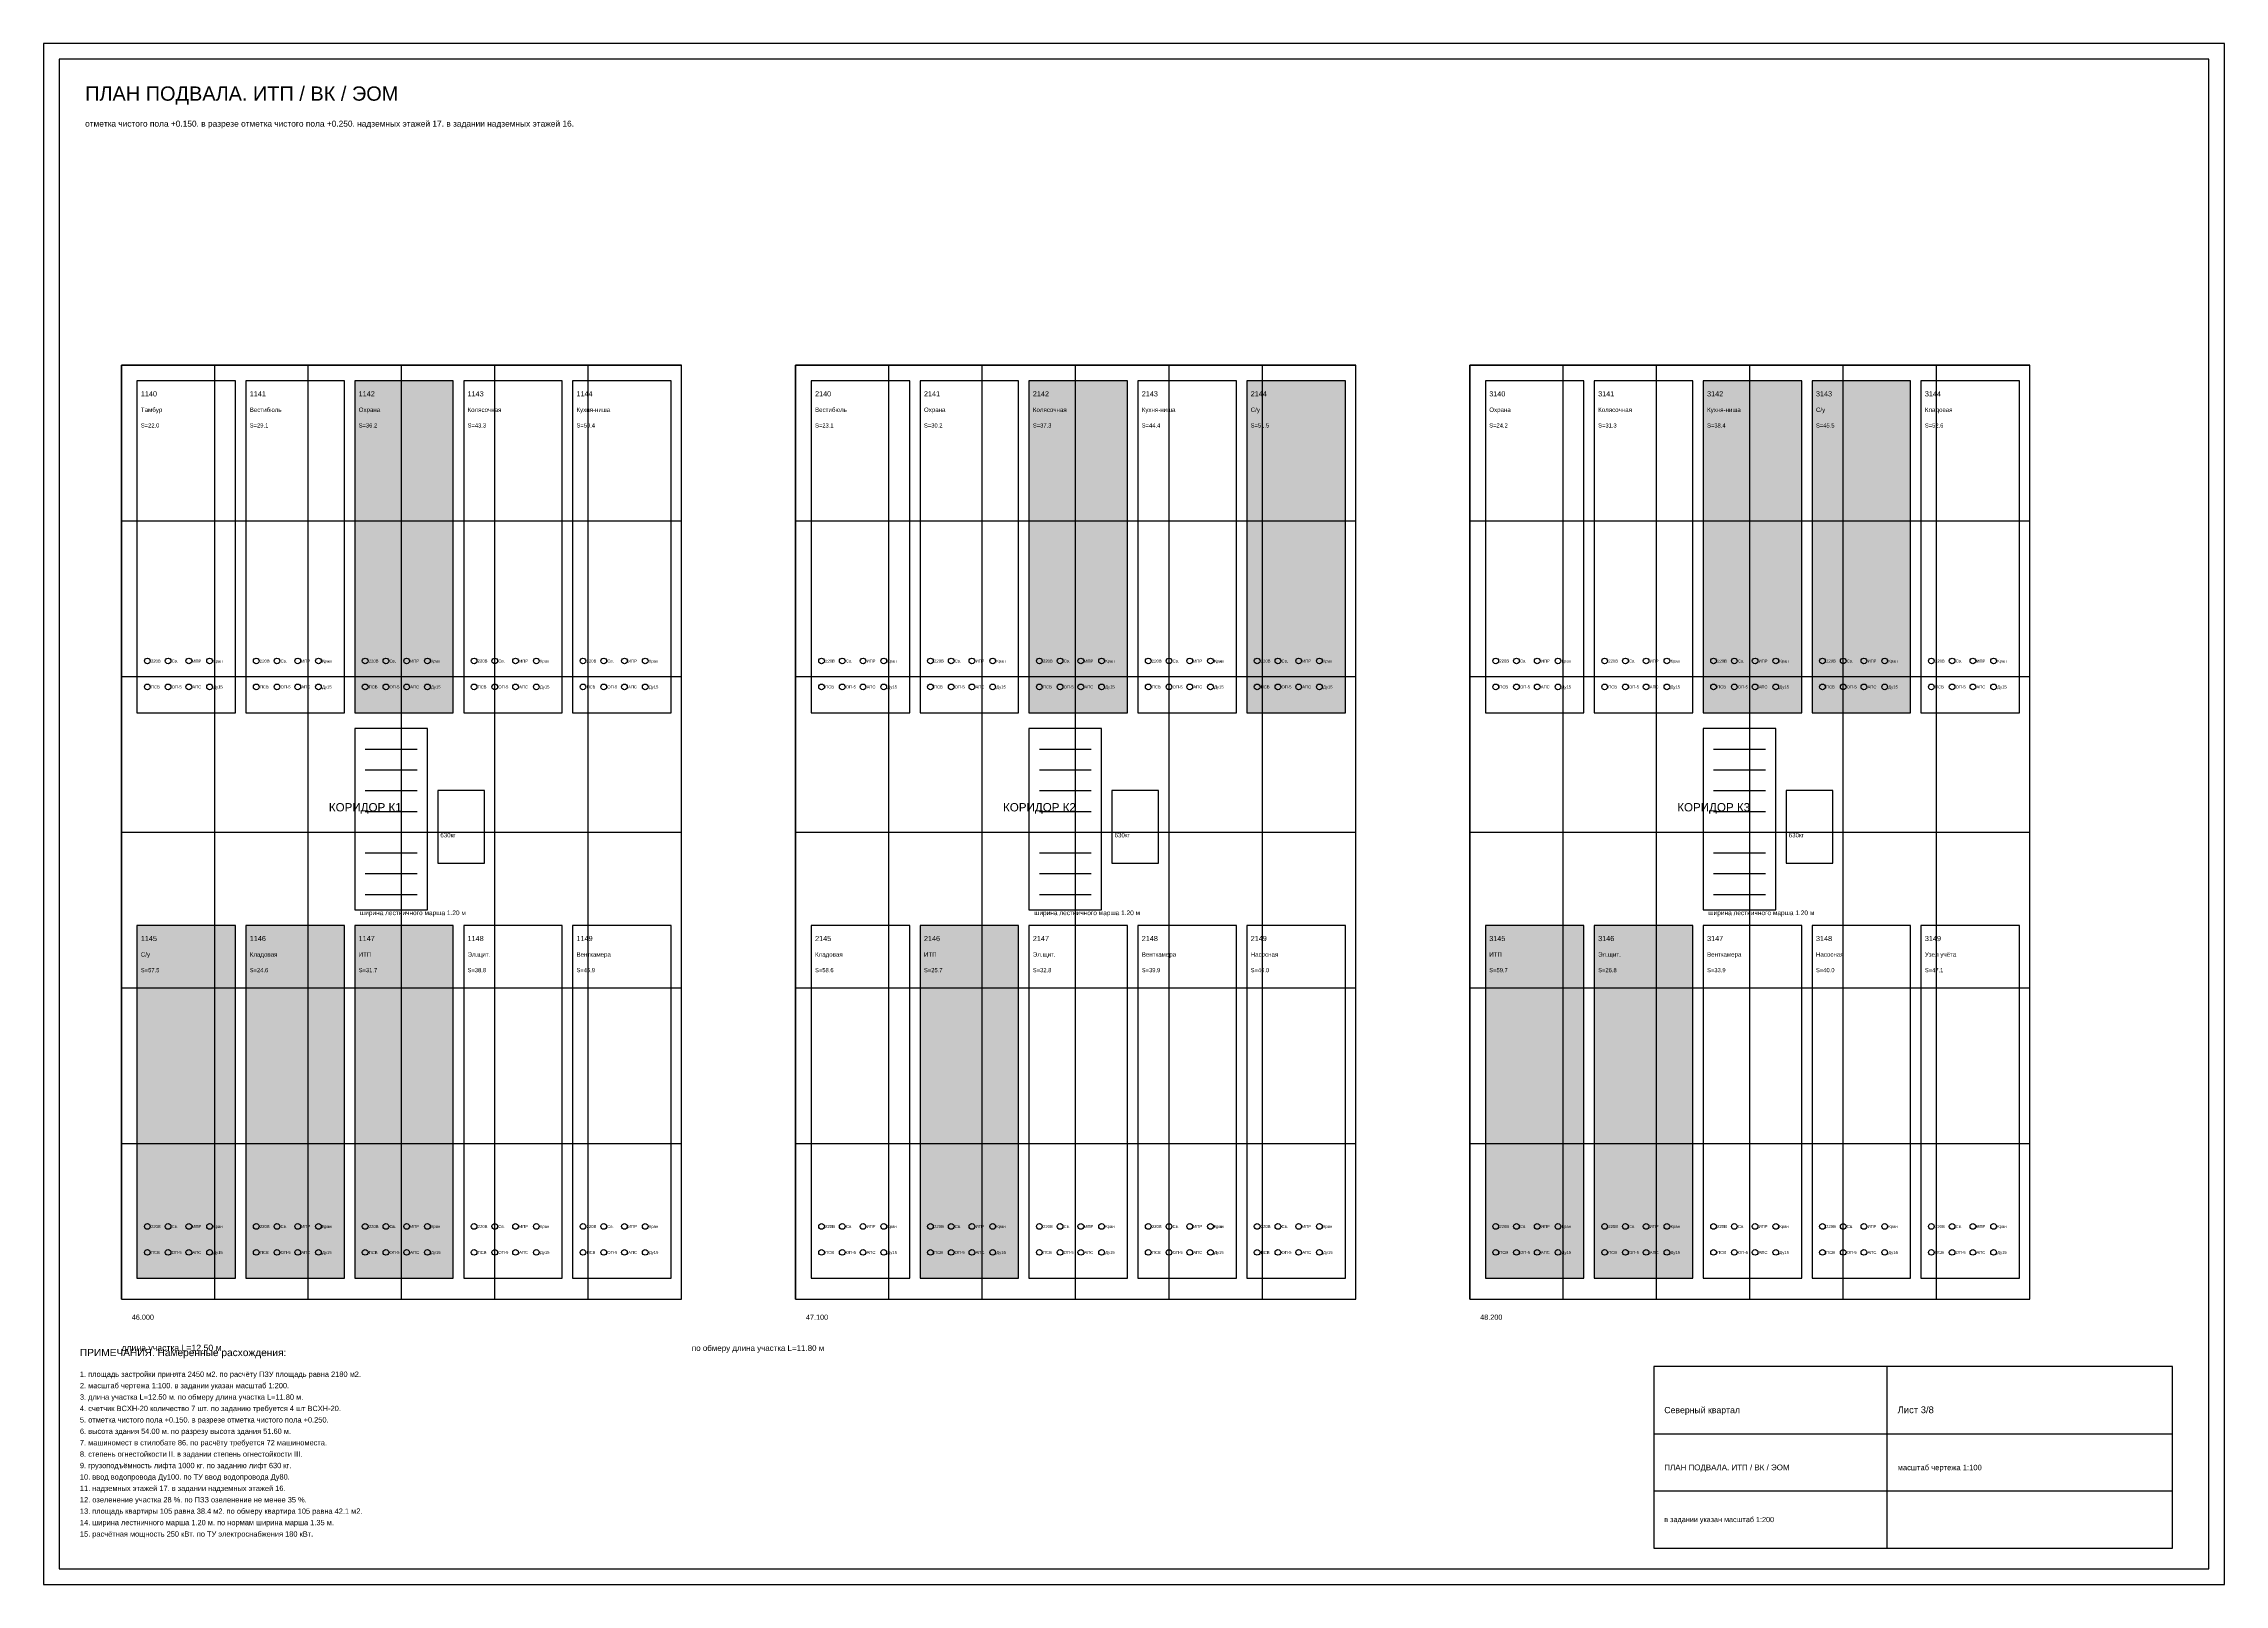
# Model space of a CAD drawing. Header units: millimetres. Extents: x 0 to 7008, y 0 to 594.
# Drawn here: x 1762 to 2603, y 0 to 594 of the extents above; entities that cross this region are included whole.
import ezdxf

# ---------------------------------------------------------------- set-up
doc = ezdxf.new("R2010")
doc.units = ezdxf.units.MM
for name, color, linetype in [('DIM', 3, 'Continuous'), ('GRAPH', 7, 'Continuous'), ('TABLE_FILL', 8, 'Continuous'), ('TEXT', 2, 'Continuous')]:
    doc.layers.add(name, color=color, linetype=linetype)
doc.styles.get("Standard").update_dxf_attribs({"font": 'arial.ttf'})

msp = doc.modelspace()

# ---------------------------------------------------------------- hatches: boundary and pattern name
at = {"layer": 'TABLE_FILL'}
for points in [[(1882, 336), (1920, 336), (1920, 464), (1882, 464)], [(2142, 336), (2180, 336), (2180, 464), (2142, 464)], [(2226, 336), (2264, 336), (2264, 464), (2226, 464)], [(2402, 336), (2440, 336), (2440, 464), (2402, 464)], [(2444, 336), (2482, 336), (2482, 464), (2444, 464)], [(1798, 118), (1836, 118), (1836, 254), (1798, 254)], [(1840, 118), (1878, 118), (1878, 254), (1840, 254)], [(1882, 118), (1920, 118), (1920, 254), (1882, 254)], [(2100, 118), (2138, 118), (2138, 254), (2100, 254)], [(2318, 118), (2356, 118), (2356, 254), (2318, 254)], [(2360, 118), (2398, 118), (2398, 254), (2360, 254)]]:
    msp.add_hatch(color=7, dxfattribs=at).paths.add_polyline_path(points)

# ---------------------------------------------------------------- linework, layer by layer
at = {"layer": 'GRAPH'}
for p, q in [((2597, 588), (1768, 588)), ((1768, 588), (1768, 6)), ((2597, 6), (2597, 588)), ((1792, 110), (1792, 470)), ((1792, 470), (2008, 470)), ((2008, 470), (1792, 470)), ((1792, 470), (1792, 110)), ((1836, 464), (1798, 464)), ((1798, 464), (1798, 336)), ((1828, 110), (1828, 470)), ((1836, 336), (1836, 464)), ((1878, 464), (1840, 464)), ((1840, 464), (1840, 336)), ((1864, 110), (1864, 470)), ((1878, 336), (1878, 464)), ((1920, 464), (1882, 464)), ((1882, 464), (1882, 336)), ((1900, 110), (1900, 470)), ((1920, 336), (1920, 464)), ((1962, 464), (1924, 464)), ((1924, 464), (1924, 336)), ((1936, 110), (1936, 470)), ((1962, 336), (1962, 464)), ((2004, 464), (1966, 464)), ((1966, 464), (1966, 336)), ((1972, 110), (1972, 470)), ((2004, 336), (2004, 464)), ((2008, 110), (2008, 470)), ((2008, 110), (2008, 470)), ((2052, 110), (2052, 470)), ((2052, 470), (2268, 470)), ((2268, 470), (2052, 470)), ((2052, 470), (2052, 110)), ((2096, 464), (2058, 464)), ((2058, 464), (2058, 336)), ((2088, 110), (2088, 470)), ((2096, 336), (2096, 464)), ((2138, 464), (2100, 464)), ((2100, 464), (2100, 336)), ((2124, 110), (2124, 470)), ((2138, 336), (2138, 464)), ((2180, 464), (2142, 464)), ((2142, 464), (2142, 336)), ((2160, 110), (2160, 470)), ((2180, 336), (2180, 464)), ((2222, 464), (2184, 464)), ((2184, 464), (2184, 336)), ((2196, 110), (2196, 470)), ((2222, 336), (2222, 464)), ((2264, 464), (2226, 464)), ((2226, 464), (2226, 336)), ((2232, 110), (2232, 470)), ((2264, 336), (2264, 464)), ((2268, 110), (2268, 470)), ((2268, 110), (2268, 470)), ((2312, 110), (2312, 470)), ((2312, 470), (2528, 470)), ((2528, 470), (2312, 470)), ((2312, 470), (2312, 110)), ((2356, 464), (2318, 464)), ((2318, 464), (2318, 336)), ((2348, 110), (2348, 470)), ((2356, 336), (2356, 464)), ((2398, 464), (2360, 464)), ((2360, 464), (2360, 336)), ((2384, 110), (2384, 470)), ((2398, 336), (2398, 464)), ((2440, 464), (2402, 464)), ((2402, 464), (2402, 336)), ((2420, 110), (2420, 470)), ((2440, 336), (2440, 464)), ((2482, 464), (2444, 464)), ((2444, 464), (2444, 336)), ((2456, 110), (2456, 470)), ((2482, 336), (2482, 464)), ((2524, 464), (2486, 464)), ((2486, 464), (2486, 336)), ((2492, 110), (2492, 470)), ((2524, 336), (2524, 464)), ((2528, 110), (2528, 470)), ((2528, 110), (2528, 470)), ((1792, 410), (2008, 410)), ((2052, 410), (2268, 410)), ((2312, 410), (2528, 410)), ((1792, 350), (2008, 350)), ((2052, 350), (2268, 350)), ((2312, 350), (2528, 350)), ((1798, 336), (1836, 336)), ((1840, 336), (1878, 336)), ((1882, 336), (1920, 336)), ((1910, 330), (1882, 330)), ((1882, 330), (1882, 260)), ((1910, 260), (1910, 330)), ((1924, 336), (1962, 336)), ((1966, 336), (2004, 336)), ((2058, 336), (2096, 336)), ((2100, 336), (2138, 336)), ((2142, 336), (2180, 336)), ((2170, 330), (2142, 330)), ((2142, 330), (2142, 260)), ((2170, 260), (2170, 330)), ((2184, 336), (2222, 336)), ((2226, 336), (2264, 336)), ((2318, 336), (2356, 336)), ((2360, 336), (2398, 336)), ((2402, 336), (2440, 336)), ((2430, 330), (2402, 330)), ((2402, 330), (2402, 260)), ((2430, 260), (2430, 330)), ((2444, 336), (2482, 336)), ((2486, 336), (2524, 336)), ((1886, 322), (1906, 322)), ((2146, 322), (2166, 322)), ((2406, 322), (2426, 322)), ((1886, 314), (1906, 314)), ((2146, 314), (2166, 314)), ((2406, 314), (2426, 314)), ((1886, 306), (1906, 306)), ((1932, 306), (1914, 306)), ((1914, 306), (1914, 278)), ((1932, 278), (1932, 306)), ((2146, 306), (2166, 306)), ((2192, 306), (2174, 306)), ((2174, 306), (2174, 278)), ((2192, 278), (2192, 306)), ((2406, 306), (2426, 306)), ((2452, 306), (2434, 306)), ((2434, 306), (2434, 278)), ((2452, 278), (2452, 306)), ((1886, 298), (1906, 298)), ((2146, 298), (2166, 298)), ((2406, 298), (2426, 298)), ((1792, 290), (2008, 290)), ((1886, 290), (1906, 290)), ((2052, 290), (2268, 290)), ((2146, 290), (2166, 290)), ((2312, 290), (2528, 290)), ((2406, 290), (2426, 290)), ((1886, 282), (1906, 282)), ((1914, 278), (1932, 278)), ((2146, 282), (2166, 282)), ((2174, 278), (2192, 278)), ((2406, 282), (2426, 282)), ((2434, 278), (2452, 278)), ((1886, 274), (1906, 274)), ((2146, 274), (2166, 274)), ((2406, 274), (2426, 274)), ((1886, 266), (1906, 266)), ((2146, 266), (2166, 266)), ((2406, 266), (2426, 266)), ((1836, 254), (1798, 254)), ((1798, 254), (1798, 118)), ((1836, 118), (1836, 254)), ((1878, 254), (1840, 254)), ((1840, 254), (1840, 118)), ((1878, 118), (1878, 254)), ((1882, 260), (1910, 260)), ((1920, 254), (1882, 254)), ((1882, 254), (1882, 118)), ((1920, 118), (1920, 254)), ((1962, 254), (1924, 254)), ((1924, 254), (1924, 118)), ((1962, 118), (1962, 254)), ((2004, 254), (1966, 254)), ((1966, 254), (1966, 118)), ((2004, 118), (2004, 254)), ((2096, 254), (2058, 254)), ((2058, 254), (2058, 118)), ((2096, 118), (2096, 254)), ((2138, 254), (2100, 254)), ((2100, 254), (2100, 118)), ((2138, 118), (2138, 254)), ((2142, 260), (2170, 260)), ((2180, 254), (2142, 254)), ((2142, 254), (2142, 118)), ((2180, 118), (2180, 254)), ((2222, 254), (2184, 254)), ((2184, 254), (2184, 118)), ((2222, 118), (2222, 254)), ((2264, 254), (2226, 254)), ((2226, 254), (2226, 118)), ((2264, 118), (2264, 254)), ((2356, 254), (2318, 254)), ((2318, 254), (2318, 118)), ((2356, 118), (2356, 254)), ((2398, 254), (2360, 254)), ((2360, 254), (2360, 118)), ((2398, 118), (2398, 254)), ((2402, 260), (2430, 260)), ((2440, 254), (2402, 254)), ((2402, 254), (2402, 118)), ((2440, 118), (2440, 254)), ((2482, 254), (2444, 254)), ((2444, 254), (2444, 118)), ((2482, 118), (2482, 254)), ((2524, 254), (2486, 254)), ((2486, 254), (2486, 118)), ((2524, 118), (2524, 254)), ((1792, 230), (2008, 230)), ((2052, 230), (2268, 230)), ((2312, 230), (2528, 230)), ((1792, 170), (2008, 170)), ((2052, 170), (2268, 170)), ((2312, 170), (2528, 170)), ((1798, 118), (1836, 118)), ((1840, 118), (1878, 118)), ((1882, 118), (1920, 118)), ((1924, 118), (1962, 118)), ((1966, 118), (2004, 118)), ((2058, 118), (2096, 118)), ((2100, 118), (2138, 118)), ((2142, 118), (2180, 118)), ((2184, 118), (2222, 118)), ((2226, 118), (2264, 118)), ((2318, 118), (2356, 118)), ((2360, 118), (2398, 118)), ((2402, 118), (2440, 118)), ((2444, 118), (2482, 118)), ((2486, 118), (2524, 118)), ((1792, 110), (2008, 110)), ((1792, 110), (2008, 110)), ((2052, 110), (2268, 110)), ((2052, 110), (2268, 110)), ((2312, 110), (2528, 110)), ((2312, 110), (2528, 110)), ((2583, 84), (2383, 84)), ((2383, 84), (2383, 14)), ((2473, 14), (2473, 84)), ((2583, 14), (2583, 84)), ((2383, 58), (2583, 58)), ((2383, 36), (2583, 36)), ((2383, 14), (2583, 14)), ((1768, 6), (2597, 6))]:
    msp.add_line(p, q, dxfattribs=at)
msp.add_lwpolyline([(1762, 0), (2603, 0), (2603, 594), (1762, 594)], close=True, dxfattribs=at)
for centre in [(1802, 356), (1810, 356), (1818, 356), (1826, 356), (1844, 356), (1852, 356), (1860, 356), (1868, 356), (1886, 356), (1894, 356), (1902, 356), (1910, 356), (1928, 356), (1936, 356), (1944, 356), (1952, 356), (1970, 356), (1978, 356), (1986, 356), (1994, 356), (2062, 356), (2070, 356), (2078, 356), (2086, 356), (2104, 356), (2112, 356), (2120, 356), (2128, 356), (2146, 356), (2154, 356), (2162, 356), (2170, 356), (2188, 356), (2196, 356), (2204, 356), (2212, 356), (2230, 356), (2238, 356), (2246, 356), (2254, 356), (2322, 356), (2330, 356), (2338, 356), (2346, 356), (2364, 356), (2372, 356), (2380, 356), (2388, 356), (2406, 356), (2414, 356), (2422, 356), (2430, 356), (2448, 356), (2456, 356), (2464, 356), (2472, 356), (2490, 356), (2498, 356), (2506, 356), (2514, 356), (1802, 346), (1810, 346), (1818, 346), (1826, 346), (1844, 346), (1852, 346), (1860, 346), (1868, 346), (1886, 346), (1894, 346), (1902, 346), (1910, 346), (1928, 346), (1936, 346), (1944, 346), (1952, 346), (1970, 346), (1978, 346), (1986, 346), (1994, 346), (2062, 346), (2070, 346), (2078, 346), (2086, 346), (2104, 346), (2112, 346), (2120, 346), (2128, 346), (2146, 346), (2154, 346), (2162, 346), (2170, 346), (2188, 346), (2196, 346), (2204, 346), (2212, 346), (2230, 346), (2238, 346), (2246, 346), (2254, 346), (2322, 346), (2330, 346), (2338, 346), (2346, 346), (2364, 346), (2372, 346), (2380, 346), (2388, 346), (2406, 346), (2414, 346), (2422, 346), (2430, 346), (2448, 346), (2456, 346), (2464, 346), (2472, 346), (2490, 346), (2498, 346), (2506, 346), (2514, 346), (1802, 138), (1810, 138), (1818, 138), (1826, 138), (1844, 138), (1852, 138), (1860, 138), (1868, 138), (1886, 138), (1894, 138), (1902, 138), (1910, 138), (1928, 138), (1936, 138), (1944, 138), (1952, 138), (1970, 138), (1978, 138), (1986, 138), (1994, 138), (2062, 138), (2070, 138), (2078, 138), (2086, 138), (2104, 138), (2112, 138), (2120, 138), (2128, 138), (2146, 138), (2154, 138), (2162, 138), (2170, 138), (2188, 138), (2196, 138), (2204, 138), (2212, 138), (2230, 138), (2238, 138), (2246, 138), (2254, 138), (2322, 138), (2330, 138), (2338, 138), (2346, 138), (2364, 138), (2372, 138), (2380, 138), (2388, 138), (2406, 138), (2414, 138), (2422, 138), (2430, 138), (2448, 138), (2456, 138), (2464, 138), (2472, 138), (2490, 138), (2498, 138), (2506, 138), (2514, 138), (1802, 128), (1810, 128), (1818, 128), (1826, 128), (1844, 128), (1852, 128), (1860, 128), (1868, 128), (1886, 128), (1894, 128), (1902, 128), (1910, 128), (1928, 128), (1936, 128), (1944, 128), (1952, 128), (1970, 128), (1978, 128), (1986, 128), (1994, 128), (2062, 128), (2070, 128), (2078, 128), (2086, 128), (2104, 128), (2112, 128), (2120, 128), (2128, 128), (2146, 128), (2154, 128), (2162, 128), (2170, 128), (2188, 128), (2196, 128), (2204, 128), (2212, 128), (2230, 128), (2238, 128), (2246, 128), (2254, 128), (2322, 128), (2330, 128), (2338, 128), (2346, 128), (2364, 128), (2372, 128), (2380, 128), (2388, 128), (2406, 128), (2414, 128), (2422, 128), (2430, 128), (2448, 128), (2456, 128), (2464, 128), (2472, 128), (2490, 128), (2498, 128), (2506, 128), (2514, 128)]:
    msp.add_circle(centre, 1.1, dxfattribs=at)

# ---------------------------------------------------------------- texts
at = {"layer": 'DIM'}
for s, height, p in [('ширина лестничного марша 1.20 м', 1.8, (1884, 258)), ('ширина лестничного марша 1.20 м', 1.8, (2144, 258)), ('ширина лестничного марша 1.20 м', 1.8, (2404, 258)), ('46.000', 2, (1796, 102)), ('47.100', 2, (2056, 102)), ('48.200', 2, (2316, 102)), ('длина участка L=12.50 м', 2.4, (1792, 90)), ('по обмеру длина участка L=11.80 м', 2.2, (2012, 90))]:
    msp.add_text(s, height=height, dxfattribs=at).set_placement(p)
at = {"layer": 'TEXT'}
for s, height, p in [('ПЛАН ПОДВАЛА. ИТП / ВК / ЭОМ', 5.5, (1778, 572)), ('отметка чистого пола +0.150. в разрезе отметка чистого пола +0.250. надземных этажей 17. в задании надземных этажей 16.', 2.3, (1778, 562)), ('1140', 2, (1799.5, 458)), ('1141', 2, (1841.5, 458)), ('1142', 2, (1883.5, 458)), ('1143', 2, (1925.5, 458)), ('1144', 2, (1967.5, 458)), ('2140', 2, (2059.5, 458)), ('2141', 2, (2101.5, 458)), ('2142', 2, (2143.5, 458)), ('2143', 2, (2185.5, 458)), ('2144', 2, (2227.5, 458)), ('3140', 2, (2319.5, 458)), ('3141', 2, (2361.5, 458)), ('3142', 2, (2403.5, 458)), ('3143', 2, (2445.5, 458)), ('3144', 2, (2487.5, 458)), ('Тамбур', 1.7, (1799.5, 452)), ('S=22.0', 1.6, (1799.5, 446)), ('S=29.1', 1.6, (1841.5, 446)), ('Вестибюль', 1.7, (1841.5, 452)), ('S=36.2', 1.6, (1883.5, 446)), ('Охрана', 1.7, (1883.5, 452)), ('S=43.3', 1.6, (1925.5, 446)), ('Колясочная', 1.7, (1925.5, 452)), ('S=50.4', 1.6, (1967.5, 446)), ('Кухня-ниша', 1.7, (1967.5, 452)), ('S=23.1', 1.6, (2059.5, 446)), ('Вестибюль', 1.7, (2059.5, 452)), ('S=30.2', 1.6, (2101.5, 446)), ('Охрана', 1.7, (2101.5, 452)), ('S=37.3', 1.6, (2143.5, 446)), ('Колясочная', 1.7, (2143.5, 452)), ('S=44.4', 1.6, (2185.5, 446)), ('Кухня-ниша', 1.7, (2185.5, 452)), ('S=51.5', 1.6, (2227.5, 446)), ('С/у', 1.7, (2227.5, 452)), ('S=24.2', 1.6, (2319.5, 446)), ('Охрана', 1.7, (2319.5, 452)), ('S=31.3', 1.6, (2361.5, 446)), ('Колясочная', 1.7, (2361.5, 452)), ('S=38.4', 1.6, (2403.5, 446)), ('Кухня-ниша', 1.7, (2403.5, 452)), ('S=45.5', 1.6, (2445.5, 446)), ('С/у', 1.7, (2445.5, 452)), ('S=52.6', 1.6, (2487.5, 446)), ('Кладовая', 1.7, (2487.5, 452)), ('220В', 1.15, (1803.4, 355.4)), ('Св.', 1.15, (1811.4, 355.4)), ('ИПР', 1.15, (1819.4, 355.4)), ('Кран', 1.15, (1827.4, 355.4)), ('220В', 1.15, (1845.4, 355.4)), ('Св.', 1.15, (1853.4, 355.4)), ('ИПР', 1.15, (1861.4, 355.4)), ('Кран', 1.15, (1869.4, 355.4)), ('220В', 1.15, (1887.4, 355.4)), ('Св.', 1.15, (1895.4, 355.4)), ('ИПР', 1.15, (1903.4, 355.4)), ('Кран', 1.15, (1911.4, 355.4)), ('220В', 1.15, (1929.4, 355.4)), ('Св.', 1.15, (1937.4, 355.4)), ('ИПР', 1.15, (1945.4, 355.4)), ('Кран', 1.15, (1953.4, 355.4)), ('220В', 1.15, (1971.4, 355.4)), ('Св.', 1.15, (1979.4, 355.4)), ('ИПР', 1.15, (1987.4, 355.4)), ('Кран', 1.15, (1995.4, 355.4)), ('220В', 1.15, (2063.4, 355.4)), ('Св.', 1.15, (2071.4, 355.4)), ('ИПР', 1.15, (2079.4, 355.4)), ('Кран', 1.15, (2087.4, 355.4)), ('220В', 1.15, (2105.4, 355.4)), ('Св.', 1.15, (2113.4, 355.4)), ('ИПР', 1.15, (2121.4, 355.4)), ('Кран', 1.15, (2129.4, 355.4)), ('220В', 1.15, (2147.4, 355.4)), ('Св.', 1.15, (2155.4, 355.4)), ('ИПР', 1.15, (2163.4, 355.4)), ('Кран', 1.15, (2171.4, 355.4)), ('220В', 1.15, (2189.4, 355.4)), ('Св.', 1.15, (2197.4, 355.4)), ('ИПР', 1.15, (2205.4, 355.4)), ('Кран', 1.15, (2213.4, 355.4)), ('220В', 1.15, (2231.4, 355.4)), ('Св.', 1.15, (2239.4, 355.4)), ('ИПР', 1.15, (2247.4, 355.4)), ('Кран', 1.15, (2255.4, 355.4)), ('220В', 1.15, (2323.4, 355.4)), ('Св.', 1.15, (2331.4, 355.4)), ('ИПР', 1.15, (2339.4, 355.4)), ('Кран', 1.15, (2347.4, 355.4)), ('220В', 1.15, (2365.4, 355.4)), ('Св.', 1.15, (2373.4, 355.4)), ('ИПР', 1.15, (2381.4, 355.4)), ('Кран', 1.15, (2389.4, 355.4)), ('220В', 1.15, (2407.4, 355.4)), ('Св.', 1.15, (2415.4, 355.4)), ('ИПР', 1.15, (2423.4, 355.4)), ('Кран', 1.15, (2431.4, 355.4)), ('220В', 1.15, (2449.4, 355.4)), ('Св.', 1.15, (2457.4, 355.4)), ('ИПР', 1.15, (2465.4, 355.4)), ('Кран', 1.15, (2473.4, 355.4)), ('220В', 1.15, (2491.4, 355.4)), ('Св.', 1.15, (2499.4, 355.4)), ('ИПР', 1.15, (2507.4, 355.4)), ('Кран', 1.15, (2515.4, 355.4)), ('ПСВ', 1.15, (1803.4, 345.4)), ('ОП-5', 1.15, (1811.4, 345.4)), ('АПС', 1.15, (1819.4, 345.4)), ('Ду15', 1.15, (1827.4, 345.4)), ('ПСВ', 1.15, (1845.4, 345.4)), ('ОП-5', 1.15, (1853.4, 345.4)), ('АПС', 1.15, (1861.4, 345.4)), ('Ду15', 1.15, (1869.4, 345.4)), ('ПСВ', 1.15, (1887.4, 345.4)), ('ОП-5', 1.15, (1895.4, 345.4)), ('АПС', 1.15, (1903.4, 345.4)), ('Ду15', 1.15, (1911.4, 345.4)), ('ПСВ', 1.15, (1929.4, 345.4)), ('ОП-5', 1.15, (1937.4, 345.4)), ('АПС', 1.15, (1945.4, 345.4)), ('Ду15', 1.15, (1953.4, 345.4)), ('ПСВ', 1.15, (1971.4, 345.4)), ('ОП-5', 1.15, (1979.4, 345.4)), ('АПС', 1.15, (1987.4, 345.4)), ('Ду15', 1.15, (1995.4, 345.4)), ('ПСВ', 1.15, (2063.4, 345.4)), ('ОП-5', 1.15, (2071.4, 345.4)), ('АПС', 1.15, (2079.4, 345.4)), ('Ду15', 1.15, (2087.4, 345.4)), ('ПСВ', 1.15, (2105.4, 345.4)), ('ОП-5', 1.15, (2113.4, 345.4)), ('АПС', 1.15, (2121.4, 345.4)), ('Ду15', 1.15, (2129.4, 345.4)), ('ПСВ', 1.15, (2147.4, 345.4)), ('ОП-5', 1.15, (2155.4, 345.4)), ('АПС', 1.15, (2163.4, 345.4)), ('Ду15', 1.15, (2171.4, 345.4)), ('ПСВ', 1.15, (2189.4, 345.4)), ('ОП-5', 1.15, (2197.4, 345.4)), ('АПС', 1.15, (2205.4, 345.4)), ('Ду15', 1.15, (2213.4, 345.4)), ('ПСВ', 1.15, (2231.4, 345.4)), ('ОП-5', 1.15, (2239.4, 345.4)), ('АПС', 1.15, (2247.4, 345.4)), ('Ду15', 1.15, (2255.4, 345.4)), ('ПСВ', 1.15, (2323.4, 345.4)), ('ОП-5', 1.15, (2331.4, 345.4)), ('АПС', 1.15, (2339.4, 345.4)), ('Ду15', 1.15, (2347.4, 345.4)), ('ПСВ', 1.15, (2365.4, 345.4)), ('ОП-5', 1.15, (2373.4, 345.4)), ('АПС', 1.15, (2381.4, 345.4)), ('Ду15', 1.15, (2389.4, 345.4)), ('ПСВ', 1.15, (2407.4, 345.4)), ('ОП-5', 1.15, (2415.4, 345.4)), ('АПС', 1.15, (2423.4, 345.4)), ('Ду15', 1.15, (2431.4, 345.4)), ('ПСВ', 1.15, (2449.4, 345.4)), ('ОП-5', 1.15, (2457.4, 345.4)), ('АПС', 1.15, (2465.4, 345.4)), ('Ду15', 1.15, (2473.4, 345.4)), ('ПСВ', 1.15, (2491.4, 345.4)), ('ОП-5', 1.15, (2499.4, 345.4)), ('АПС', 1.15, (2507.4, 345.4)), ('Ду15', 1.15, (2515.4, 345.4)), ('КОРИДОР К1', 3.2, (1872, 298)), ('КОРИДОР К2', 3.2, (2132, 298)), ('КОРИДОР К3', 3.2, (2392, 298)), ('630кг', 1.7, (1915, 288)), ('630кг', 1.7, (2175, 288)), ('630кг', 1.7, (2435, 288)), ('1145', 2, (1799.5, 248)), ('1146', 2, (1841.5, 248)), ('1147', 2, (1883.5, 248)), ('1148', 2, (1925.5, 248)), ('1149', 2, (1967.5, 248)), ('2145', 2, (2059.5, 248)), ('2146', 2, (2101.5, 248)), ('2147', 2, (2143.5, 248)), ('2148', 2, (2185.5, 248)), ('2149', 2, (2227.5, 248)), ('3145', 2, (2319.5, 248)), ('3146', 2, (2361.5, 248)), ('3147', 2, (2403.5, 248)), ('3148', 2, (2445.5, 248)), ('3149', 2, (2487.5, 248)), ('S=57.5', 1.6, (1799.5, 236)), ('С/у', 1.7, (1799.5, 242)), ('S=24.6', 1.6, (1841.5, 236)), ('Кладовая', 1.7, (1841.5, 242)), ('S=31.7', 1.6, (1883.5, 236)), ('ИТП', 1.7, (1883.5, 242)), ('S=38.8', 1.6, (1925.5, 236)), ('Эл.щит.', 1.7, (1925.5, 242)), ('S=45.9', 1.6, (1967.5, 236)), ('Венткамера', 1.7, (1967.5, 242)), ('S=58.6', 1.6, (2059.5, 236)), ('Кладовая', 1.7, (2059.5, 242)), ('S=25.7', 1.6, (2101.5, 236)), ('ИТП', 1.7, (2101.5, 242)), ('S=32.8', 1.6, (2143.5, 236)), ('Эл.щит.', 1.7, (2143.5, 242)), ('S=39.9', 1.6, (2185.5, 236)), ('Венткамера', 1.7, (2185.5, 242)), ('S=46.0', 1.6, (2227.5, 236)), ('Насосная', 1.7, (2227.5, 242)), ('S=59.7', 1.6, (2319.5, 236)), ('ИТП', 1.7, (2319.5, 242)), ('S=26.8', 1.6, (2361.5, 236)), ('Эл.щит.', 1.7, (2361.5, 242)), ('S=33.9', 1.6, (2403.5, 236)), ('Венткамера', 1.7, (2403.5, 242)), ('S=40.0', 1.6, (2445.5, 236)), ('Насосная', 1.7, (2445.5, 242)), ('Узел учёта', 1.7, (2487.5, 242)), ('S=47.1', 1.6, (2487.5, 236)), ('220В', 1.15, (1803.4, 137.4)), ('Св.', 1.15, (1811.4, 137.4)), ('ИПР', 1.15, (1819.4, 137.4)), ('Кран', 1.15, (1827.4, 137.4)), ('220В', 1.15, (1845.4, 137.4)), ('Св.', 1.15, (1853.4, 137.4)), ('ИПР', 1.15, (1861.4, 137.4)), ('Кран', 1.15, (1869.4, 137.4)), ('220В', 1.15, (1887.4, 137.4)), ('Св.', 1.15, (1895.4, 137.4)), ('ИПР', 1.15, (1903.4, 137.4)), ('Кран', 1.15, (1911.4, 137.4)), ('220В', 1.15, (1929.4, 137.4)), ('Св.', 1.15, (1937.4, 137.4)), ('ИПР', 1.15, (1945.4, 137.4)), ('Кран', 1.15, (1953.4, 137.4)), ('220В', 1.15, (1971.4, 137.4)), ('Св.', 1.15, (1979.4, 137.4)), ('ИПР', 1.15, (1987.4, 137.4)), ('Кран', 1.15, (1995.4, 137.4)), ('220В', 1.15, (2063.4, 137.4)), ('Св.', 1.15, (2071.4, 137.4)), ('ИПР', 1.15, (2079.4, 137.4)), ('Кран', 1.15, (2087.4, 137.4)), ('220В', 1.15, (2105.4, 137.4)), ('Св.', 1.15, (2113.4, 137.4)), ('ИПР', 1.15, (2121.4, 137.4)), ('Кран', 1.15, (2129.4, 137.4)), ('220В', 1.15, (2147.4, 137.4)), ('Св.', 1.15, (2155.4, 137.4)), ('ИПР', 1.15, (2163.4, 137.4)), ('Кран', 1.15, (2171.4, 137.4)), ('220В', 1.15, (2189.4, 137.4)), ('Св.', 1.15, (2197.4, 137.4)), ('ИПР', 1.15, (2205.4, 137.4)), ('Кран', 1.15, (2213.4, 137.4)), ('220В', 1.15, (2231.4, 137.4)), ('Св.', 1.15, (2239.4, 137.4)), ('ИПР', 1.15, (2247.4, 137.4)), ('Кран', 1.15, (2255.4, 137.4)), ('220В', 1.15, (2323.4, 137.4)), ('Св.', 1.15, (2331.4, 137.4)), ('ИПР', 1.15, (2339.4, 137.4)), ('Кран', 1.15, (2347.4, 137.4)), ('220В', 1.15, (2365.4, 137.4)), ('Св.', 1.15, (2373.4, 137.4)), ('ИПР', 1.15, (2381.4, 137.4)), ('Кран', 1.15, (2389.4, 137.4)), ('220В', 1.15, (2407.4, 137.4)), ('Св.', 1.15, (2415.4, 137.4)), ('ИПР', 1.15, (2423.4, 137.4)), ('Кран', 1.15, (2431.4, 137.4)), ('220В', 1.15, (2449.4, 137.4)), ('Св.', 1.15, (2457.4, 137.4)), ('ИПР', 1.15, (2465.4, 137.4)), ('Кран', 1.15, (2473.4, 137.4)), ('220В', 1.15, (2491.4, 137.4)), ('Св.', 1.15, (2499.4, 137.4)), ('ИПР', 1.15, (2507.4, 137.4)), ('Кран', 1.15, (2515.4, 137.4)), ('ПСВ', 1.15, (1803.4, 127.4)), ('ОП-5', 1.15, (1811.4, 127.4)), ('АПС', 1.15, (1819.4, 127.4)), ('Ду15', 1.15, (1827.4, 127.4)), ('ПСВ', 1.15, (1845.4, 127.4)), ('ОП-5', 1.15, (1853.4, 127.4)), ('АПС', 1.15, (1861.4, 127.4)), ('Ду15', 1.15, (1869.4, 127.4)), ('ПСВ', 1.15, (1887.4, 127.4)), ('ОП-5', 1.15, (1895.4, 127.4)), ('АПС', 1.15, (1903.4, 127.4)), ('Ду15', 1.15, (1911.4, 127.4)), ('ПСВ', 1.15, (1929.4, 127.4)), ('ОП-5', 1.15, (1937.4, 127.4)), ('АПС', 1.15, (1945.4, 127.4)), ('Ду15', 1.15, (1953.4, 127.4)), ('ПСВ', 1.15, (1971.4, 127.4)), ('ОП-5', 1.15, (1979.4, 127.4)), ('АПС', 1.15, (1987.4, 127.4)), ('Ду15', 1.15, (1995.4, 127.4)), ('ПСВ', 1.15, (2063.4, 127.4)), ('ОП-5', 1.15, (2071.4, 127.4)), ('АПС', 1.15, (2079.4, 127.4)), ('Ду15', 1.15, (2087.4, 127.4)), ('ПСВ', 1.15, (2105.4, 127.4)), ('ОП-5', 1.15, (2113.4, 127.4)), ('АПС', 1.15, (2121.4, 127.4)), ('Ду15', 1.15, (2129.4, 127.4)), ('ПСВ', 1.15, (2147.4, 127.4)), ('ОП-5', 1.15, (2155.4, 127.4)), ('АПС', 1.15, (2163.4, 127.4)), ('Ду15', 1.15, (2171.4, 127.4)), ('ПСВ', 1.15, (2189.4, 127.4)), ('ОП-5', 1.15, (2197.4, 127.4)), ('АПС', 1.15, (2205.4, 127.4)), ('Ду15', 1.15, (2213.4, 127.4)), ('ПСВ', 1.15, (2231.4, 127.4)), ('ОП-5', 1.15, (2239.4, 127.4)), ('АПС', 1.15, (2247.4, 127.4)), ('Ду15', 1.15, (2255.4, 127.4)), ('ПСВ', 1.15, (2323.4, 127.4)), ('ОП-5', 1.15, (2331.4, 127.4)), ('АПС', 1.15, (2339.4, 127.4)), ('Ду15', 1.15, (2347.4, 127.4)), ('ПСВ', 1.15, (2365.4, 127.4)), ('ОП-5', 1.15, (2373.4, 127.4)), ('АПС', 1.15, (2381.4, 127.4)), ('Ду15', 1.15, (2389.4, 127.4)), ('ПСВ', 1.15, (2407.4, 127.4)), ('ОП-5', 1.15, (2415.4, 127.4)), ('АПС', 1.15, (2423.4, 127.4)), ('Ду15', 1.15, (2431.4, 127.4)), ('ПСВ', 1.15, (2449.4, 127.4)), ('ОП-5', 1.15, (2457.4, 127.4)), ('АПС', 1.15, (2465.4, 127.4)), ('Ду15', 1.15, (2473.4, 127.4)), ('ПСВ', 1.15, (2491.4, 127.4)), ('ОП-5', 1.15, (2499.4, 127.4)), ('АПС', 1.15, (2507.4, 127.4)), ('Ду15', 1.15, (2515.4, 127.4)), ('ПРИМЕЧАНИЯ. Намеренные расхождения:', 2.8, (1776, 88)), ('2. масштаб чертежа 1:100. в задании указан масштаб 1:200.', 2.05, (1776, 75.6)), ('1. площадь застройки принята 2450 м2. по расчёту ПЗУ площадь равна 2180 м2.', 2.05, (1776, 80)), ('4. счетчик ВСХН-20 количество 7 шт. по заданию требуется 4 шт ВСХН-20.', 2.05, (1776, 66.8)), ('3. длина участка L=12.50 м. по обмеру длина участка L=11.80 м.', 2.05, (1776, 71.2)), ('Северный квартал', 2.4, (2387, 66)), ('Лист 3/8', 2.6, (2477, 66)), ('5. отметка чистого пола +0.150. в разрезе отметка чистого пола +0.250.', 2.05, (1776, 62.4)), ('6. высота здания 54.00 м. по разрезу высота здания 51.60 м.', 2.05, (1776, 58)), ('8. степень огнестойкости II. в задании степень огнестойкости III.', 2.05, (1776, 49.2)), ('7. машиномест в стилобате 86. по расчёту требуется 72 машиноместа.', 2.05, (1776, 53.6)), ('9. грузоподъёмность лифта 1000 кг. по заданию лифт 630 кг.', 2.05, (1776, 44.8)), ('10. ввод водопровода Ду100. по ТУ ввод водопровода Ду80.', 2.05, (1776, 40.4)), ('ПЛАН ПОДВАЛА. ИТП / ВК / ЭОМ', 2.2, (2387, 44)), ('масштаб чертежа 1:100', 2.1, (2477, 44)), ('11. надземных этажей 17. в задании надземных этажей 16.', 2.05, (1776, 36)), ('12. озеленение участка 28 %. по ПЗЗ озеленение не менее 35 %.', 2.05, (1776, 31.6)), ('13. площадь квартиры 105 равна 38.4 м2. по обмеру квартира 105 равна 42.1 м2.', 2.05, (1776, 27.2)), ('в задании указан масштаб 1:200', 2, (2387, 24)), ('14. ширина лестничного марша 1.20 м. по нормам ширина марша 1.35 м.', 2.05, (1776, 22.8)), ('15. расчётная мощность 250 кВт. по ТУ электроснабжения 180 кВт.', 2.05, (1776, 18.4))]:
    msp.add_text(s, height=height, dxfattribs=at).set_placement(p)

doc.saveas('drawing.dxf')
